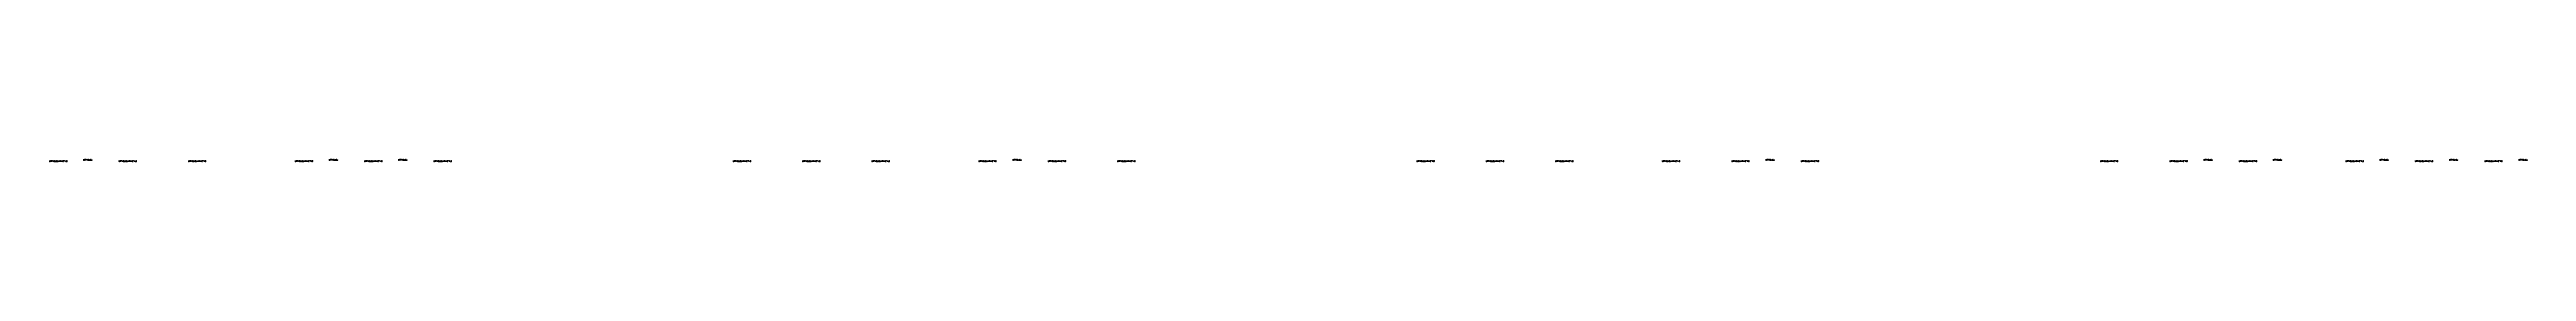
# Model space of a CAD drawing. Extents: x 2114868 to 5528286, y 1846921 to 2016792.
# Drawn here: x 2843479 to 3121895, y 1893118 to 1893398 of the extents above; entities that cross this region are included whole.
import ezdxf

# ---------------------------------------------------------------- set-up
doc = ezdxf.new("R2010")
doc.units = 0
doc.header["$LTSCALE"] = 1000
doc.header["$MEASUREMENT"] = 0
doc.layers.add('智能化', color=7, linetype='Continuous')
doc.styles.add('_TEL_DIM', font='SIMPLEX', dxfattribs={"width": 0.8, "height": 3.5, "bigfont": 'HZTXT'})

msp = doc.modelspace()

# ---------------------------------------------------------------- texts
at = {"layer": '智能化', "color": 120, "style": '_TEL_DIM', "width": 0.8}
for s, height, p in [('UTP4Cat5e+RVV2*1.0', 156.79, (2843457, 1893118)), ('UTP4Cat5e', 156.8, (2847284, 1893241)), ('UTP4Cat5e+RVV2*1.0', 156.79, (2851257, 1893118)), ('UTP4Cat5e+RVV2*1.0', 156.79, (2859057, 1893118)), ('UTP4Cat5e+RVV2*1.0', 156.79, (2871057, 1893118)), ('UTP4Cat5e', 156.8, (2874884, 1893241)), ('UTP4Cat5e+RVV2*1.0', 156.79, (2878857, 1893118)), ('UTP4Cat5e', 156.8, (2882684, 1893241)), ('UTP4Cat5e+RVV2*1.0', 156.79, (2886657, 1893118)), ('UTP4Cat5e+RVV2*1.0', 156.79, (2920297, 1893118)), ('UTP4Cat5e+RVV2*1.0', 156.79, (2928097, 1893118)), ('UTP4Cat5e+RVV2*1.0', 156.79, (2935897, 1893118)), ('UTP4Cat5e+RVV2*1.0', 156.79, (2947897, 1893118)), ('UTP4Cat5e', 156.8, (2951723, 1893241)), ('UTP4Cat5e+RVV2*1.0', 156.79, (2955697, 1893118)), ('UTP4Cat5e+RVV2*1.0', 156.79, (2963497, 1893118)), ('UTP4Cat5e+RVV2*1.0', 156.79, (2997137, 1893118)), ('UTP4Cat5e+RVV2*1.0', 156.79, (3004937, 1893118)), ('UTP4Cat5e+RVV2*1.0', 156.79, (3012737, 1893118)), ('UTP4Cat5e+RVV2*1.0', 156.79, (3024737, 1893118)), ('UTP4Cat5e+RVV2*1.0', 156.79, (3032537, 1893118)), ('UTP4Cat5e', 156.8, (3036363, 1893241)), ('UTP4Cat5e+RVV2*1.0', 156.79, (3040337, 1893118)), ('UTP4Cat5e+RVV2*1.0', 156.79, (3073976, 1893118)), ('UTP4Cat5e+RVV2*1.0', 156.79, (3081776, 1893118)), ('UTP4Cat5e', 156.8, (3085603, 1893241)), ('UTP4Cat5e+RVV2*1.0', 156.79, (3089576, 1893118)), ('UTP4Cat5e', 156.8, (3093403, 1893241)), ('UTP4Cat5e+RVV2*1.0', 156.79, (3101576, 1893118)), ('UTP4Cat5e', 156.8, (3105403, 1893241)), ('UTP4Cat5e+RVV2*1.0', 156.79, (3109376, 1893118)), ('UTP4Cat5e', 156.8, (3113203, 1893241)), ('UTP4Cat5e+RVV2*1.0', 156.79, (3117176, 1893118)), ('UTP4Cat5e', 156.8, (3121003, 1893241))]:
    msp.add_text(s, height=height, dxfattribs=at).set_placement(p)

doc.saveas('drawing.dxf')
